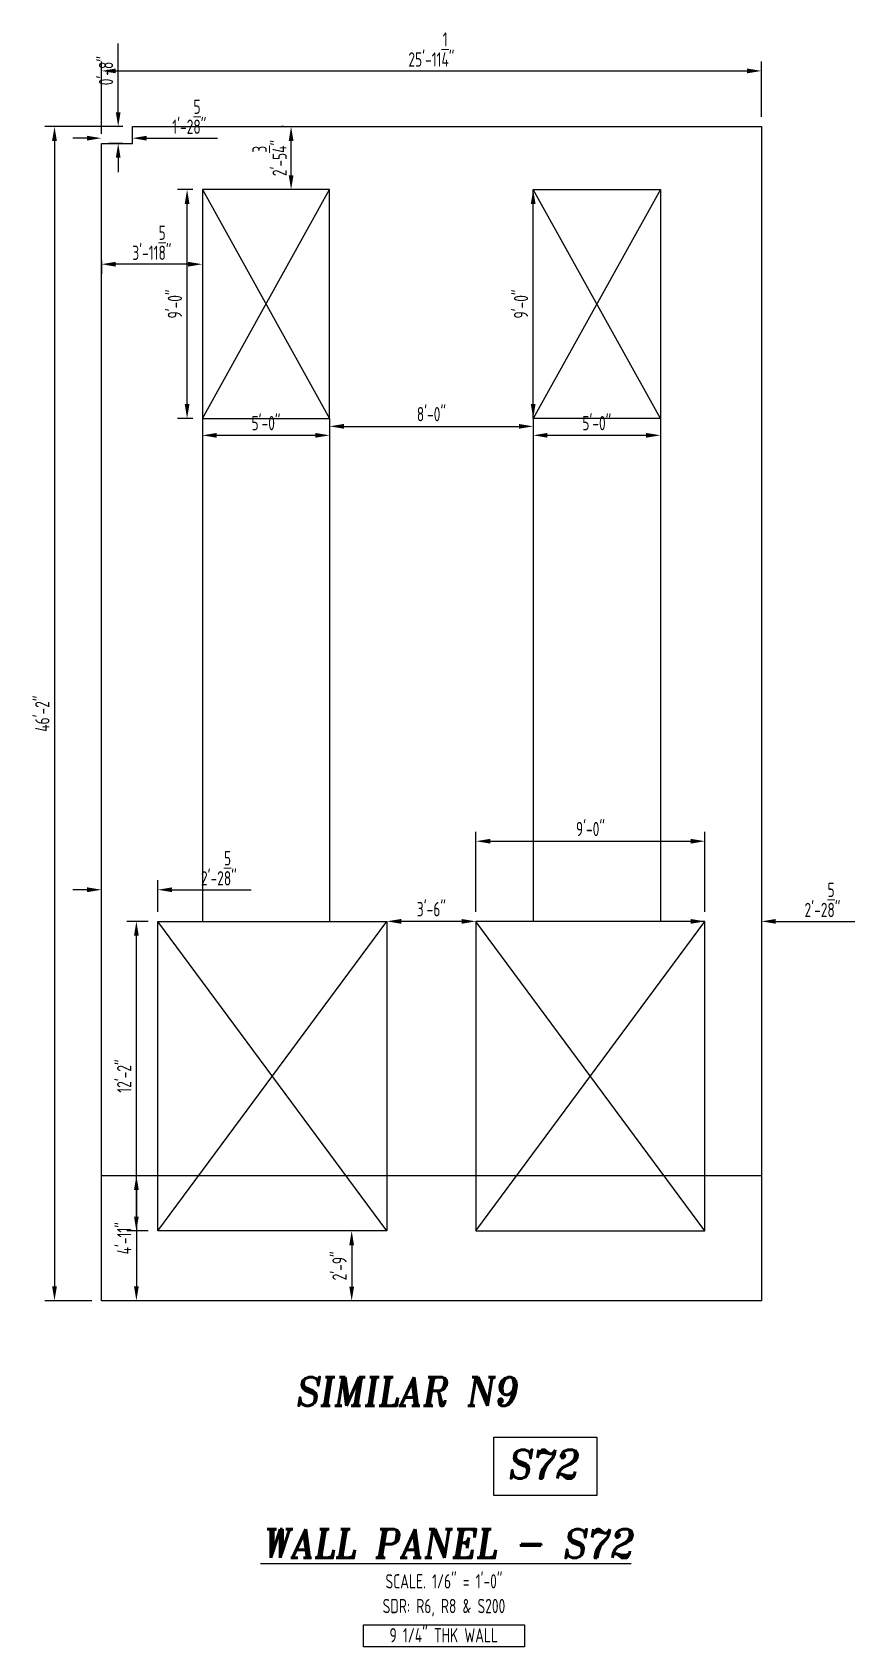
# Model space of a CAD drawing. Header units: inches. Extents: x -3675 to 38568, y -2433 to 4174.
# Drawn here: x 31306 to 31696, y 1179 to 1940 of the extents above; entities that cross this region are included whole.
import ezdxf
from ezdxf.enums import TextEntityAlignment as Align

# ---------------------------------------------------------------- set-up
doc = ezdxf.new("R2010")
doc.units = ezdxf.units.IN
doc.header["$MEASUREMENT"] = 0
doc.layers.get('0').update_dxf_attribs({"linetype": 'CONTINUOUS'})
doc.layers.get('Defpoints').update_dxf_attribs({"linetype": 'CONTINUOUS'})
for name, color, linetype in [('0-25', 7, 'CONTINUOUS'), ('0-35', 3, 'CONTINUOUS'), ('0-35TEXT', 3, 'CONTINUOUS'), ('0-50', 10, 'CONTINUOUS'), ('Hatch', 253, 'CONTINUOUS')]:
    doc.layers.add(name, color=color, linetype=linetype)
doc.layers.add('COVER', color=6, linetype='CONTINUOUS', lineweight=0, plot=False)
doc.styles.add('AR', font='ARCHQUIK.shx', dxfattribs={"width": 0.8})
doc.styles.add('ROMANT', font='romant')
doc.dimstyles.new('CADS_DIM_48', dxfattribs={"dimscale": 48, "dimtxt": 0.09375, "dimasz": 0.09375, "dimexe": 0.0625, "dimexo": 0.0625, "dimgap": 0.09375, "dimtad": 0, "dimtih": 1, "dimtoh": 1, "dimzin": 1, "dimdsep": 46, "dimlunit": 4, "dimtxsty": 'AR', "dimblk": 'CLOSED', "dimcen": 0.1875, "dimadec": 0, "dimazin": 0, "dimtfac": 1, "dimtofl": 0, "dimtmove": 0, "dimatfit": 1, "dimldrblk": 'DOTBLANK', "dimfxl": 1, "dimtzin": 0, "dimarcsym": 0})

msp = doc.modelspace()

# ---------------------------------------------------------------- texts
at = {"color": 7, "linetype": 'Continuous', "style": 'ROMANT', "oblique": 9, "width": 0.95}
msp.add_text('%%UWALL PANEL - S72', height=13.5, dxfattribs=at).set_placement((31501.62754, 1220.47954), align=Align.CENTER)
at = {"layer": '0-35TEXT', "style": 'AR', "width": 0.8}
for s, p in [('SCALE. 1/6" = 1\'-0"', (31500.25566, 1206.03264)), ('SDR: R6, R8 & S200', (31500.25566, 1194.36445)), ('9 1/4" THK WALL', (31500.17874, 1180.57643))]:
    msp.add_text(s, height=6.7498312, dxfattribs=at).set_placement(p, align=Align.CENTER)
at = {"layer": 'COVER', "style": 'ROMANT', "oblique": 9, "width": 0.95}
for s, p in [('SIMILAR N9', (31482.34882, 1292.26942)), ('S72', (31546.71611, 1257.95475))]:
    msp.add_text(s, height=13.5, dxfattribs=at).set_placement(p, align=Align.CENTER)

# ---------------------------------------------------------------- blocks, each defined once
blk = doc.blocks.new('*D255')
at = {"layer": 'COVER', "color": 0, "lineweight": -2, "transparency": 16777216}
for p, q in [((31331.96, 1890.29), (31325.21, 1890.29)), ((31338.71, 1892.27), (31338.71, 1894.79)), ((31353.33, 1892.27), (31353.33, 1894.79)), ((31360.08, 1890.29), (31393.49, 1890.29))]:
    blk.add_line(p, q, dxfattribs=at)
at = {"layer": 'COVER', "color": 0, "transparency": 16777216}
for points in [[(31331.96, 1891.41), (31331.96, 1889.16), (31338.71, 1890.29)], [(31360.08, 1891.41), (31360.08, 1889.16), (31353.33, 1890.29)]]:
    blk.add_solid(points, dxfattribs=at)
at = {"layer": 'Defpoints', "color": 0, "transparency": 16777216}
for p in [(31353.33, 1890.29), (31338.71, 1887.77), (31353.33, 1887.77)]:
    blk.add_point(p, dxfattribs=at)
at = {"layer": 'COVER', "color": 0, "transparency": 16777216, "insert": (31380.16, 1900.41), "char_height": 6.75, "attachment_point": 5, "style": 'AR'}
blk.add_mtext('1\'-2{\\H1.000000x;\\S5/8;}"', dxfattribs=at)
blk = doc.blocks.new('_DotBlank')
at = {"layer": '0-35', "color": 0, "lineweight": -2}
blk.add_line((-0.5, 0), (-1, 0), dxfattribs=at)
blk.add_circle((0, 0), 0.5, dxfattribs=at)
blk = doc.blocks.new('*D256')
at = {"layer": 'COVER', "color": 0, "lineweight": -2, "transparency": 16777216}
for p, q in [((31346.63, 1902.52), (31346.63, 1934.99)), ((31348.83, 1895.77), (31342.13, 1895.77)), ((31348.83, 1887.77), (31342.13, 1887.77)), ((31346.63, 1881.02), (31346.63, 1874.27))]:
    blk.add_line(p, q, dxfattribs=at)
at = {"layer": 'COVER', "color": 0, "transparency": 16777216}
for points in [[(31345.5, 1902.52), (31347.75, 1902.52), (31346.63, 1895.77)], [(31345.5, 1881.02), (31347.75, 1881.02), (31346.63, 1887.77)]]:
    blk.add_solid(points, dxfattribs=at)
at = {"layer": 'Defpoints', "color": 0, "transparency": 16777216}
for p in [(31346.63, 1895.77), (31353.33, 1895.77), (31353.33, 1887.77)]:
    blk.add_point(p, dxfattribs=at)
at = {"layer": 'COVER', "color": 0, "transparency": 16777216, "insert": (31340.89, 1922.13), "char_height": 6.75, "attachment_point": 5, "rotation": 90, "style": 'AR'}
blk.add_mtext('0\'-8"', dxfattribs=at)
blk = doc.blocks.new('*D257')
at = {"layer": 'COVER', "color": 0, "lineweight": -2, "transparency": 16777216}
for p, q in [((31338.71, 1892.27), (31338.71, 1926.51)), ((31345.46, 1922.01), (31643.21, 1922.01)), ((31649.96, 1900.27), (31649.96, 1926.51))]:
    blk.add_line(p, q, dxfattribs=at)
at = {"layer": 'COVER', "color": 0, "transparency": 16777216}
for points in [[(31345.46, 1923.14), (31345.46, 1920.89), (31338.71, 1922.01)], [(31643.21, 1923.14), (31643.21, 1920.89), (31649.96, 1922.01)]]:
    blk.add_solid(points, dxfattribs=at)
at = {"layer": 'Defpoints', "color": 0, "transparency": 16777216}
for p in [(31649.96, 1922.01), (31649.96, 1895.77), (31338.71, 1887.77)]:
    blk.add_point(p, dxfattribs=at)
at = {"layer": 'COVER', "color": 0, "transparency": 16777216, "insert": (31494.33, 1932.14), "char_height": 6.75, "attachment_point": 5, "style": 'AR'}
blk.add_mtext('25\'-11{\\H1.000000x;\\S1/4;}"', dxfattribs=at)
blk = doc.blocks.new('*D258')
at = {"layer": 'COVER', "color": 0, "lineweight": -2, "transparency": 16777216}
for p, q in [((31348.83, 1895.77), (31312.1, 1895.77)), ((31316.6, 1889.02), (31316.6, 1348.52)), ((31334.21, 1341.77), (31312.1, 1341.77))]:
    blk.add_line(p, q, dxfattribs=at)
at = {"layer": 'COVER', "color": 0, "transparency": 16777216}
for points in [[(31315.47, 1889.02), (31317.72, 1889.02), (31316.6, 1895.77)], [(31315.47, 1348.52), (31317.72, 1348.52), (31316.6, 1341.77)]]:
    blk.add_solid(points, dxfattribs=at)
at = {"layer": 'Defpoints', "color": 0, "transparency": 16777216}
for p in [(31353.33, 1895.77), (31316.6, 1341.77), (31338.71, 1341.77)]:
    blk.add_point(p, dxfattribs=at)
at = {"layer": 'COVER', "color": 0, "transparency": 16777216, "insert": (31310.86, 1618.77), "char_height": 6.75, "attachment_point": 5, "rotation": 90, "style": 'AR'}
blk.add_mtext('46\'-2"', dxfattribs=at)
blk = doc.blocks.new('*D259')
at = {"layer": 'COVER', "color": 0, "lineweight": -2, "transparency": 16777216}
for p, q in [((31338.71, 1832.48), (31338.71, 1826.32)), ((31379.58, 1830.82), (31345.46, 1830.82)), ((31386.33, 1832.48), (31386.33, 1826.32))]:
    blk.add_line(p, q, dxfattribs=at)
at = {"layer": 'COVER', "color": 0, "transparency": 16777216}
for points in [[(31345.46, 1831.94), (31345.46, 1829.69), (31338.71, 1830.82)], [(31379.58, 1831.94), (31379.58, 1829.69), (31386.33, 1830.82)]]:
    blk.add_solid(points, dxfattribs=at)
at = {"layer": 'Defpoints', "color": 0, "transparency": 16777216}
for p in [(31338.71, 1836.98), (31386.33, 1836.98), (31338.71, 1830.82)]:
    blk.add_point(p, dxfattribs=at)
at = {"layer": 'COVER', "color": 0, "transparency": 16777216, "insert": (31362.52, 1840.94), "char_height": 6.75, "attachment_point": 5, "style": 'AR'}
blk.add_mtext('3\'-11{\\H1.000000x;\\S5/8;}"', dxfattribs=at)
blk = doc.blocks.new('*D260')
at = {"layer": 'COVER', "color": 0, "lineweight": -2, "transparency": 16777216}
blk.add_line((31508.58, 1520.77), (31480.08, 1520.77), dxfattribs=at)
at = {"layer": 'COVER', "color": 0, "transparency": 16777216}
for points in [[(31480.08, 1521.89), (31480.08, 1519.64), (31473.33, 1520.77)], [(31508.58, 1521.89), (31508.58, 1519.64), (31515.33, 1520.77)]]:
    blk.add_solid(points, dxfattribs=at)
at = {"layer": 'Defpoints', "color": 0, "transparency": 16777216}
for p in [(31473.33, 1520.77), (31473.33, 1520.77), (31515.33, 1520.77)]:
    blk.add_point(p, dxfattribs=at)
at = {"layer": 'COVER', "color": 0, "transparency": 16777216, "insert": (31494.33, 1526.51), "char_height": 6.75, "attachment_point": 5, "style": 'AR'}
blk.add_mtext('3\'-6"', dxfattribs=at)
blk = doc.blocks.new('*D261')
at = {"layer": 'COVER', "color": 0, "lineweight": -2, "transparency": 16777216}
for p, q in [((31515.33, 1525.27), (31515.33, 1563.08)), ((31623.33, 1525.27), (31623.33, 1563.08)), ((31522.08, 1558.58), (31616.58, 1558.58))]:
    blk.add_line(p, q, dxfattribs=at)
at = {"layer": 'COVER', "color": 0, "transparency": 16777216}
for points in [[(31522.08, 1559.71), (31522.08, 1557.46), (31515.33, 1558.58)], [(31616.58, 1559.71), (31616.58, 1557.46), (31623.33, 1558.58)]]:
    blk.add_solid(points, dxfattribs=at)
at = {"layer": 'Defpoints', "color": 0, "transparency": 16777216}
for p in [(31623.33, 1558.58), (31515.33, 1520.77), (31623.33, 1520.77)]:
    blk.add_point(p, dxfattribs=at)
at = {"layer": 'COVER', "color": 0, "transparency": 16777216, "insert": (31569.33, 1564.33), "char_height": 6.75, "attachment_point": 5, "style": 'AR'}
blk.add_mtext('9\'-0"', dxfattribs=at)
blk = doc.blocks.new('*D262')
at = {"layer": 'COVER', "color": 0, "lineweight": -2, "transparency": 16777216}
for p, q in [((31616.58, 1520.77), (31609.83, 1520.77)), ((31656.71, 1520.77), (31694.03, 1520.77))]:
    blk.add_line(p, q, dxfattribs=at)
at = {"layer": 'COVER', "color": 0, "transparency": 16777216}
for points in [[(31616.58, 1521.89), (31616.58, 1519.64), (31623.33, 1520.77)], [(31656.71, 1521.89), (31656.71, 1519.64), (31649.96, 1520.77)]]:
    blk.add_solid(points, dxfattribs=at)
at = {"layer": 'Defpoints', "color": 0, "transparency": 16777216}
for p in [(31623.33, 1520.77), (31649.96, 1520.77), (31649.96, 1520.77)]:
    blk.add_point(p, dxfattribs=at)
at = {"layer": 'COVER', "color": 0, "transparency": 16777216, "insert": (31678.74, 1530.89), "char_height": 6.75, "attachment_point": 5, "style": 'AR'}
blk.add_mtext('2\'-2{\\H1.000000x;\\S5/8;}"', dxfattribs=at)
blk = doc.blocks.new('*D263')
at = {"layer": 'COVER', "color": 0, "lineweight": -2, "transparency": 16777216}
for p, q in [((31338.71, 1525.27), (31338.71, 1540.19)), ((31365.33, 1525.27), (31365.33, 1540.19)), ((31331.96, 1535.69), (31325.21, 1535.69)), ((31372.08, 1535.69), (31409.4, 1535.69))]:
    blk.add_line(p, q, dxfattribs=at)
at = {"layer": 'COVER', "color": 0, "transparency": 16777216}
for points in [[(31331.96, 1536.81), (31331.96, 1534.56), (31338.71, 1535.69)], [(31372.08, 1536.81), (31372.08, 1534.56), (31365.33, 1535.69)]]:
    blk.add_solid(points, dxfattribs=at)
at = {"layer": 'Defpoints', "color": 0, "transparency": 16777216}
for p in [(31338.71, 1535.69), (31338.71, 1520.77), (31365.33, 1520.77)]:
    blk.add_point(p, dxfattribs=at)
at = {"layer": 'COVER', "color": 0, "transparency": 16777216, "insert": (31394.12, 1545.81), "char_height": 6.75, "attachment_point": 5, "style": 'AR'}
blk.add_mtext('2\'-2{\\H1.000000x;\\S5/8;}"', dxfattribs=at)
blk = doc.blocks.new('*D264')
at = {"layer": 'COVER', "color": 0, "lineweight": -2, "transparency": 16777216}
for p, q in [((31360.83, 1520.77), (31350.71, 1520.77)), ((31355.21, 1381.52), (31355.21, 1514.02)), ((31360.83, 1374.77), (31350.71, 1374.77))]:
    blk.add_line(p, q, dxfattribs=at)
at = {"layer": 'COVER', "color": 0, "transparency": 16777216}
for points in [[(31354.09, 1514.02), (31356.34, 1514.02), (31355.21, 1520.77)], [(31354.09, 1381.52), (31356.34, 1381.52), (31355.21, 1374.77)]]:
    blk.add_solid(points, dxfattribs=at)
at = {"layer": 'Defpoints', "color": 0, "transparency": 16777216}
for p in [(31355.21, 1520.77), (31365.33, 1520.77), (31365.33, 1374.77)]:
    blk.add_point(p, dxfattribs=at)
at = {"layer": 'COVER', "color": 0, "transparency": 16777216, "insert": (31349.47, 1447.77), "char_height": 6.75, "attachment_point": 5, "rotation": 90, "style": 'AR'}
blk.add_mtext('12\'-2"', dxfattribs=at)
blk = doc.blocks.new('*D265')
at = {"layer": 'COVER', "color": 0, "lineweight": -2, "transparency": 16777216}
for p, q in [((31351.27, 1400.77), (31350.71, 1400.77)), ((31355.21, 1394.02), (31355.21, 1348.52)), ((31351.27, 1341.77), (31350.71, 1341.77))]:
    blk.add_line(p, q, dxfattribs=at)
at = {"layer": 'COVER', "color": 0, "transparency": 16777216}
for points in [[(31354.09, 1394.02), (31356.34, 1394.02), (31355.21, 1400.77)], [(31354.09, 1348.52), (31356.34, 1348.52), (31355.21, 1341.77)]]:
    blk.add_solid(points, dxfattribs=at)
at = {"layer": 'Defpoints', "color": 0, "transparency": 16777216}
for p in [(31355.77, 1400.77), (31355.21, 1341.77), (31355.77, 1341.77)]:
    blk.add_point(p, dxfattribs=at)
at = {"layer": 'COVER', "color": 0, "transparency": 16777216, "insert": (31349.47, 1371.27), "char_height": 6.75, "attachment_point": 5, "rotation": 90, "style": 'AR'}
blk.add_mtext('4\'-11"', dxfattribs=at)
blk = doc.blocks.new('*D266')
at = {"layer": 'COVER', "color": 0, "lineweight": -2, "transparency": 16777216}
for p, q in [((31381.83, 1866.02), (31374.62, 1866.02)), ((31379.12, 1764.81), (31379.12, 1859.27)), ((31381.83, 1758.06), (31374.62, 1758.06))]:
    blk.add_line(p, q, dxfattribs=at)
at = {"layer": 'COVER', "color": 0, "transparency": 16777216}
for points in [[(31377.99, 1859.27), (31380.24, 1859.27), (31379.12, 1866.02)], [(31377.99, 1764.81), (31380.24, 1764.81), (31379.12, 1758.06)]]:
    blk.add_solid(points, dxfattribs=at)
at = {"layer": 'Defpoints', "color": 0, "transparency": 16777216}
for p in [(31379.12, 1866.02), (31386.33, 1866.02), (31386.33, 1758.06)]:
    blk.add_point(p, dxfattribs=at)
at = {"layer": 'COVER', "color": 0, "transparency": 16777216, "insert": (31373.38, 1812.04), "char_height": 6.75, "attachment_point": 5, "rotation": 90, "style": 'AR'}
blk.add_mtext('9\'-0"', dxfattribs=at)
blk = doc.blocks.new('*D267')
at = {"layer": 'COVER', "color": 0, "lineweight": -2, "transparency": 16777216}
for p, q in [((31386.33, 1753.56), (31386.33, 1745.59)), ((31446.34, 1753.56), (31446.34, 1745.59)), ((31393.08, 1750.09), (31439.59, 1750.09))]:
    blk.add_line(p, q, dxfattribs=at)
at = {"layer": 'COVER', "color": 0, "transparency": 16777216}
for points in [[(31393.08, 1751.21), (31393.08, 1748.96), (31386.33, 1750.09)], [(31439.59, 1751.21), (31439.59, 1748.96), (31446.34, 1750.09)]]:
    blk.add_solid(points, dxfattribs=at)
at = {"layer": 'Defpoints', "color": 0, "transparency": 16777216}
for p in [(31386.33, 1758.06), (31446.34, 1758.06), (31446.34, 1750.09)]:
    blk.add_point(p, dxfattribs=at)
at = {"layer": 'COVER', "color": 0, "transparency": 16777216, "insert": (31416.34, 1755.83), "char_height": 6.75, "attachment_point": 5, "style": 'AR'}
blk.add_mtext('5\'-0"', dxfattribs=at)
blk = doc.blocks.new('*D268')
at = {"layer": 'COVER', "color": 0, "lineweight": -2, "transparency": 16777216}
for p, q in [((31446.34, 1753.56), (31446.34, 1749.82)), ((31453.09, 1754.32), (31535.58, 1754.32)), ((31542.33, 1753.56), (31542.33, 1749.82))]:
    blk.add_line(p, q, dxfattribs=at)
at = {"layer": 'COVER', "color": 0, "transparency": 16777216}
for points in [[(31453.09, 1755.45), (31453.09, 1753.2), (31446.34, 1754.32)], [(31535.58, 1755.45), (31535.58, 1753.2), (31542.33, 1754.32)]]:
    blk.add_solid(points, dxfattribs=at)
at = {"layer": 'Defpoints', "color": 0, "transparency": 16777216}
for p in [(31446.34, 1758.06), (31542.33, 1758.06), (31542.33, 1754.32)]:
    blk.add_point(p, dxfattribs=at)
at = {"layer": 'COVER', "color": 0, "transparency": 16777216, "insert": (31494.33, 1760.06), "char_height": 6.75, "attachment_point": 5, "style": 'AR'}
blk.add_mtext('8\'-0"', dxfattribs=at)
blk = doc.blocks.new('*D269')
at = {"layer": 'COVER', "color": 0, "lineweight": -2, "transparency": 16777216}
blk.add_line((31542.33, 1764.81), (31542.33, 1859.27), dxfattribs=at)
at = {"layer": 'COVER', "color": 0, "transparency": 16777216}
for points in [[(31541.2, 1859.27), (31543.45, 1859.27), (31542.33, 1866.02)], [(31541.2, 1764.81), (31543.45, 1764.81), (31542.33, 1758.06)]]:
    blk.add_solid(points, dxfattribs=at)
at = {"layer": 'Defpoints', "color": 0, "transparency": 16777216}
for p in [(31542.33, 1866.02), (31542.33, 1866.02), (31542.33, 1758.06)]:
    blk.add_point(p, dxfattribs=at)
at = {"layer": 'COVER', "color": 0, "transparency": 16777216, "insert": (31536.58, 1812.04), "char_height": 6.75, "attachment_point": 5, "rotation": 90, "style": 'AR'}
blk.add_mtext('9\'-0"', dxfattribs=at)
blk = doc.blocks.new('*D270')
at = {"layer": 'COVER', "color": 0, "lineweight": -2, "transparency": 16777216}
for p, q in [((31542.33, 1753.56), (31542.33, 1745.59)), ((31602.33, 1753.56), (31602.33, 1745.59)), ((31549.08, 1750.09), (31595.58, 1750.09))]:
    blk.add_line(p, q, dxfattribs=at)
at = {"layer": 'COVER', "color": 0, "transparency": 16777216}
for points in [[(31549.08, 1751.21), (31549.08, 1748.96), (31542.33, 1750.09)], [(31595.58, 1751.21), (31595.58, 1748.96), (31602.33, 1750.09)]]:
    blk.add_solid(points, dxfattribs=at)
at = {"layer": 'Defpoints', "color": 0, "transparency": 16777216}
for p in [(31542.33, 1758.06), (31602.33, 1758.06), (31602.33, 1750.09)]:
    blk.add_point(p, dxfattribs=at)
at = {"layer": 'COVER', "color": 0, "transparency": 16777216, "insert": (31572.33, 1755.83), "char_height": 6.75, "attachment_point": 5, "style": 'AR'}
blk.add_mtext('5\'-0"', dxfattribs=at)
blk = doc.blocks.new('*D271')
at = {"layer": 'COVER', "color": 0, "lineweight": -2, "transparency": 16777216}
for p, q in [((31453.7, 1374.73), (31452.24, 1374.73)), ((31456.74, 1367.98), (31456.74, 1348.48)), ((31453.7, 1341.73), (31452.24, 1341.73))]:
    blk.add_line(p, q, dxfattribs=at)
at = {"layer": 'COVER', "color": 0, "transparency": 16777216}
for points in [[(31455.61, 1367.98), (31457.86, 1367.98), (31456.74, 1374.73)], [(31455.61, 1348.48), (31457.86, 1348.48), (31456.74, 1341.73)]]:
    blk.add_solid(points, dxfattribs=at)
at = {"layer": 'Defpoints', "color": 0, "transparency": 16777216}
for p in [(31458.2, 1374.73), (31456.74, 1341.73), (31458.2, 1341.73)]:
    blk.add_point(p, dxfattribs=at)
at = {"layer": 'COVER', "color": 0, "transparency": 16777216, "insert": (31451, 1358.23), "char_height": 6.75, "attachment_point": 5, "rotation": 90, "style": 'AR'}
blk.add_mtext('2\'-9"', dxfattribs=at)
blk = doc.blocks.new('*D272')
at = {"layer": 'COVER', "color": 0, "lineweight": -2, "transparency": 16777216}
for p, q in [((31424.53, 1895.77), (31423.67, 1895.77)), ((31428.17, 1872.77), (31428.17, 1889.02)), ((31424.53, 1866.02), (31423.67, 1866.02))]:
    blk.add_line(p, q, dxfattribs=at)
at = {"layer": 'COVER', "color": 0, "transparency": 16777216}
for points in [[(31427.05, 1889.02), (31429.3, 1889.02), (31428.17, 1895.77)], [(31427.05, 1872.77), (31429.3, 1872.77), (31428.17, 1866.02)]]:
    blk.add_solid(points, dxfattribs=at)
at = {"layer": 'Defpoints', "color": 0, "transparency": 16777216}
for p in [(31428.17, 1895.77), (31429.03, 1895.77), (31429.03, 1866.02)]:
    blk.add_point(p, dxfattribs=at)
at = {"layer": 'COVER', "color": 0, "transparency": 16777216, "insert": (31418.05, 1880.89), "char_height": 6.75, "attachment_point": 5, "rotation": 90, "style": 'AR'}
blk.add_mtext('2\'-5{\\H1.000000x;\\S3/4;}"', dxfattribs=at)

# ---------------------------------------------------------------- dimensions: what is measured, and where the dimension line sits
at = {"layer": 'COVER'}
for base, p1, p2, picture, middle in [((31346.62741, 1895.76645), (31353.33283, 1887.76645), (31353.33283, 1895.76645), '*D256', (31340.88603, 1922.13024)), ((31428.17157, 1895.76645), (31429.03369, 1866.01645), (31429.03369, 1895.76645), '*D272', (31418.04657, 1880.89145)), ((31316.59866, 1341.76645), (31353.33283, 1895.76645), (31338.70783, 1341.76645), '*D258', (31310.85728, 1618.76645)), ((31379.11929, 1866.01645), (31386.33283, 1758.05662), (31386.33283, 1866.01645), '*D266', (31373.37791, 1812.03653)), ((31542.32586, 1866.01645), (31542.32586, 1758.05662), (31542.32586, 1866.01645), '*D269', (31536.58449, 1812.03653)), ((31355.21479, 1520.7669), (31365.33283, 1374.76645), (31365.33283, 1520.7669), '*D264', (31349.47341, 1447.76667)), ((31355.21479, 1341.76645), (31355.77381, 1400.76645), (31355.77381, 1341.76645), '*D265', (31349.47341, 1371.26645)), ((31456.73679, 1341.73208), (31458.19824, 1374.73208), (31458.19824, 1341.73208), '*D271', (31450.99541, 1358.23208))]:
    dim = msp.add_linear_dim(base=base, p1=p1, p2=p2, angle=90, dimstyle='CADS_DIM_48', override={"dimscale": 72, "dimgap": 0.03125, "dimtad": 1, "dimtih": 0, "dimtoh": 0, "dimdec": 3, "dimtdec": 3}, dxfattribs=at)
    dim.commit()
    dim.dimension.update_dxf_attribs({"geometry": picture, "text_midpoint": middle})
for base, p1, p2, picture, middle in [((31649.95783, 1922.01126), (31338.70783, 1887.76645), (31649.95783, 1895.76645), '*D257', (31494.33283, 1932.13626)), ((31353.33283, 1890.28892), (31338.70783, 1887.76645), (31353.33283, 1887.76645), '*D255', (31380.16214, 1900.41392)), ((31338.70783, 1830.81894), (31386.33283, 1836.97681), (31338.70783, 1836.97681), '*D259', (31362.52033, 1840.94394)), ((31446.3398, 1750.08955), (31386.33283, 1758.05662), (31446.3398, 1758.05662), '*D267', (31416.33632, 1755.83093)), ((31542.32586, 1754.32269), (31446.3398, 1758.05662), (31542.32586, 1758.05662), '*D268', (31494.33283, 1760.06407)), ((31602.33283, 1750.08955), (31542.32586, 1758.05662), (31602.33283, 1758.05662), '*D270', (31572.32935, 1755.83093)), ((31649.95783, 1520.7669), (31623.33283, 1520.7669), (31649.95783, 1520.7669), '*D262', (31678.74232, 1530.8919)), ((31473.33283, 1520.7669), (31515.33283, 1520.7669), (31473.33283, 1520.7669), '*D260', (31494.33283, 1526.50828))]:
    dim = msp.add_linear_dim(base=base, p1=p1, p2=p2, dimstyle='CADS_DIM_48', override={"dimscale": 72, "dimgap": 0.03125, "dimtad": 1, "dimtih": 0, "dimtoh": 0, "dimdec": 3, "dimtdec": 3}, dxfattribs=at)
    dim.commit()
    dim.dimension.update_dxf_attribs({"geometry": picture, "text_midpoint": middle})
for base, p1, p2, picture, middle in [((31623.33283, 1558.58474), (31515.33283, 1520.7669), (31623.33283, 1520.7669), '*D261', (31569.33283, 1558.58474)), ((31338.70783, 1535.68519), (31365.33283, 1520.7669), (31338.70783, 1520.7669), '*D263', (31394.11732, 1535.68519))]:
    dim = msp.add_linear_dim(base=base, p1=p1, p2=p2, dimstyle='CADS_DIM_48', override={"dimscale": 72, "dimgap": 0.03125, "dimtad": 1, "dimtih": 0, "dimtoh": 0, "dimdec": 3, "dimtdec": 3}, dxfattribs=at)
    dim.commit()
    dim.dimension.update_dxf_attribs({"geometry": picture, "text_midpoint": middle, "dimtype": 160})

# ---------------------------------------------------------------- linework, layer by layer
at = {"layer": '0-25'}
for p, q in [((31386.33283, 1866.01645), (31446.3398, 1758.05662)), ((31386.33283, 1758.05662), (31446.3398, 1866.01645)), ((31602.33283, 1866.01645), (31542.32586, 1758.05662)), ((31602.33283, 1758.05662), (31542.32586, 1866.01645)), ((31365.33283, 1374.76645), (31473.33283, 1520.7669)), ((31473.33283, 1374.76645), (31365.33283, 1520.7669)), ((31623.33283, 1374.76645), (31515.33283, 1520.7669)), ((31515.33283, 1374.76645), (31623.33283, 1520.7669))]:
    msp.add_line(p, q, dxfattribs=at)
at = {"layer": '0-35'}
for points in [[(31353.33283, 1895.76645), (31649.95783, 1895.76645), (31649.95783, 1341.76645), (31338.70783, 1341.76645), (31338.70783, 1887.76645), (31353.33283, 1887.76645)], [(31386.33283, 1758.05662), (31446.3398, 1758.05662), (31446.3398, 1866.01645), (31386.33283, 1866.01645)], [(31602.33283, 1758.05662), (31542.32586, 1758.05662), (31542.32586, 1866.01645), (31602.33283, 1866.01645)], [(31365.33283, 1520.7669), (31473.33283, 1520.7669), (31473.33283, 1374.76645), (31365.33283, 1374.76645)], [(31623.33283, 1520.7669), (31515.33283, 1520.7669), (31515.33283, 1374.76645), (31623.33283, 1374.76645)], [(31523.8421, 1277.34148), (31572.2957, 1277.34148), (31572.2957, 1249.92417), (31523.8421, 1249.92417)]]:
    msp.add_lwpolyline(points, close=True, dxfattribs=at)
at = {"layer": '0-50'}
msp.add_lwpolyline([(31462.31224, 1188.90763), (31538.19908, 1188.90763), (31538.19908, 1178.55127), (31462.31224, 1178.55127)], close=True, dxfattribs=at)
at = {"layer": 'Hatch'}
for p, q in [((31386.33283, 1758.05662), (31386.33283, 1520.7669)), ((31446.3398, 1758.05662), (31446.3398, 1520.7669)), ((31542.32586, 1758.05662), (31542.32586, 1520.7669)), ((31602.33283, 1758.05662), (31602.33283, 1520.7669)), ((31649.95783, 1400.76645), (31338.70783, 1400.76645))]:
    msp.add_line(p, q, dxfattribs=at)

msp.set_redraw_order([(e.dxf.handle, doc.entitydb.next_handle()) for e in msp.query("TEXT MTEXT ATTDEF DIMENSION ARC_DIMENSION")])  # texts and dimensions are drawn at this point

doc.saveas('drawing.dxf')
